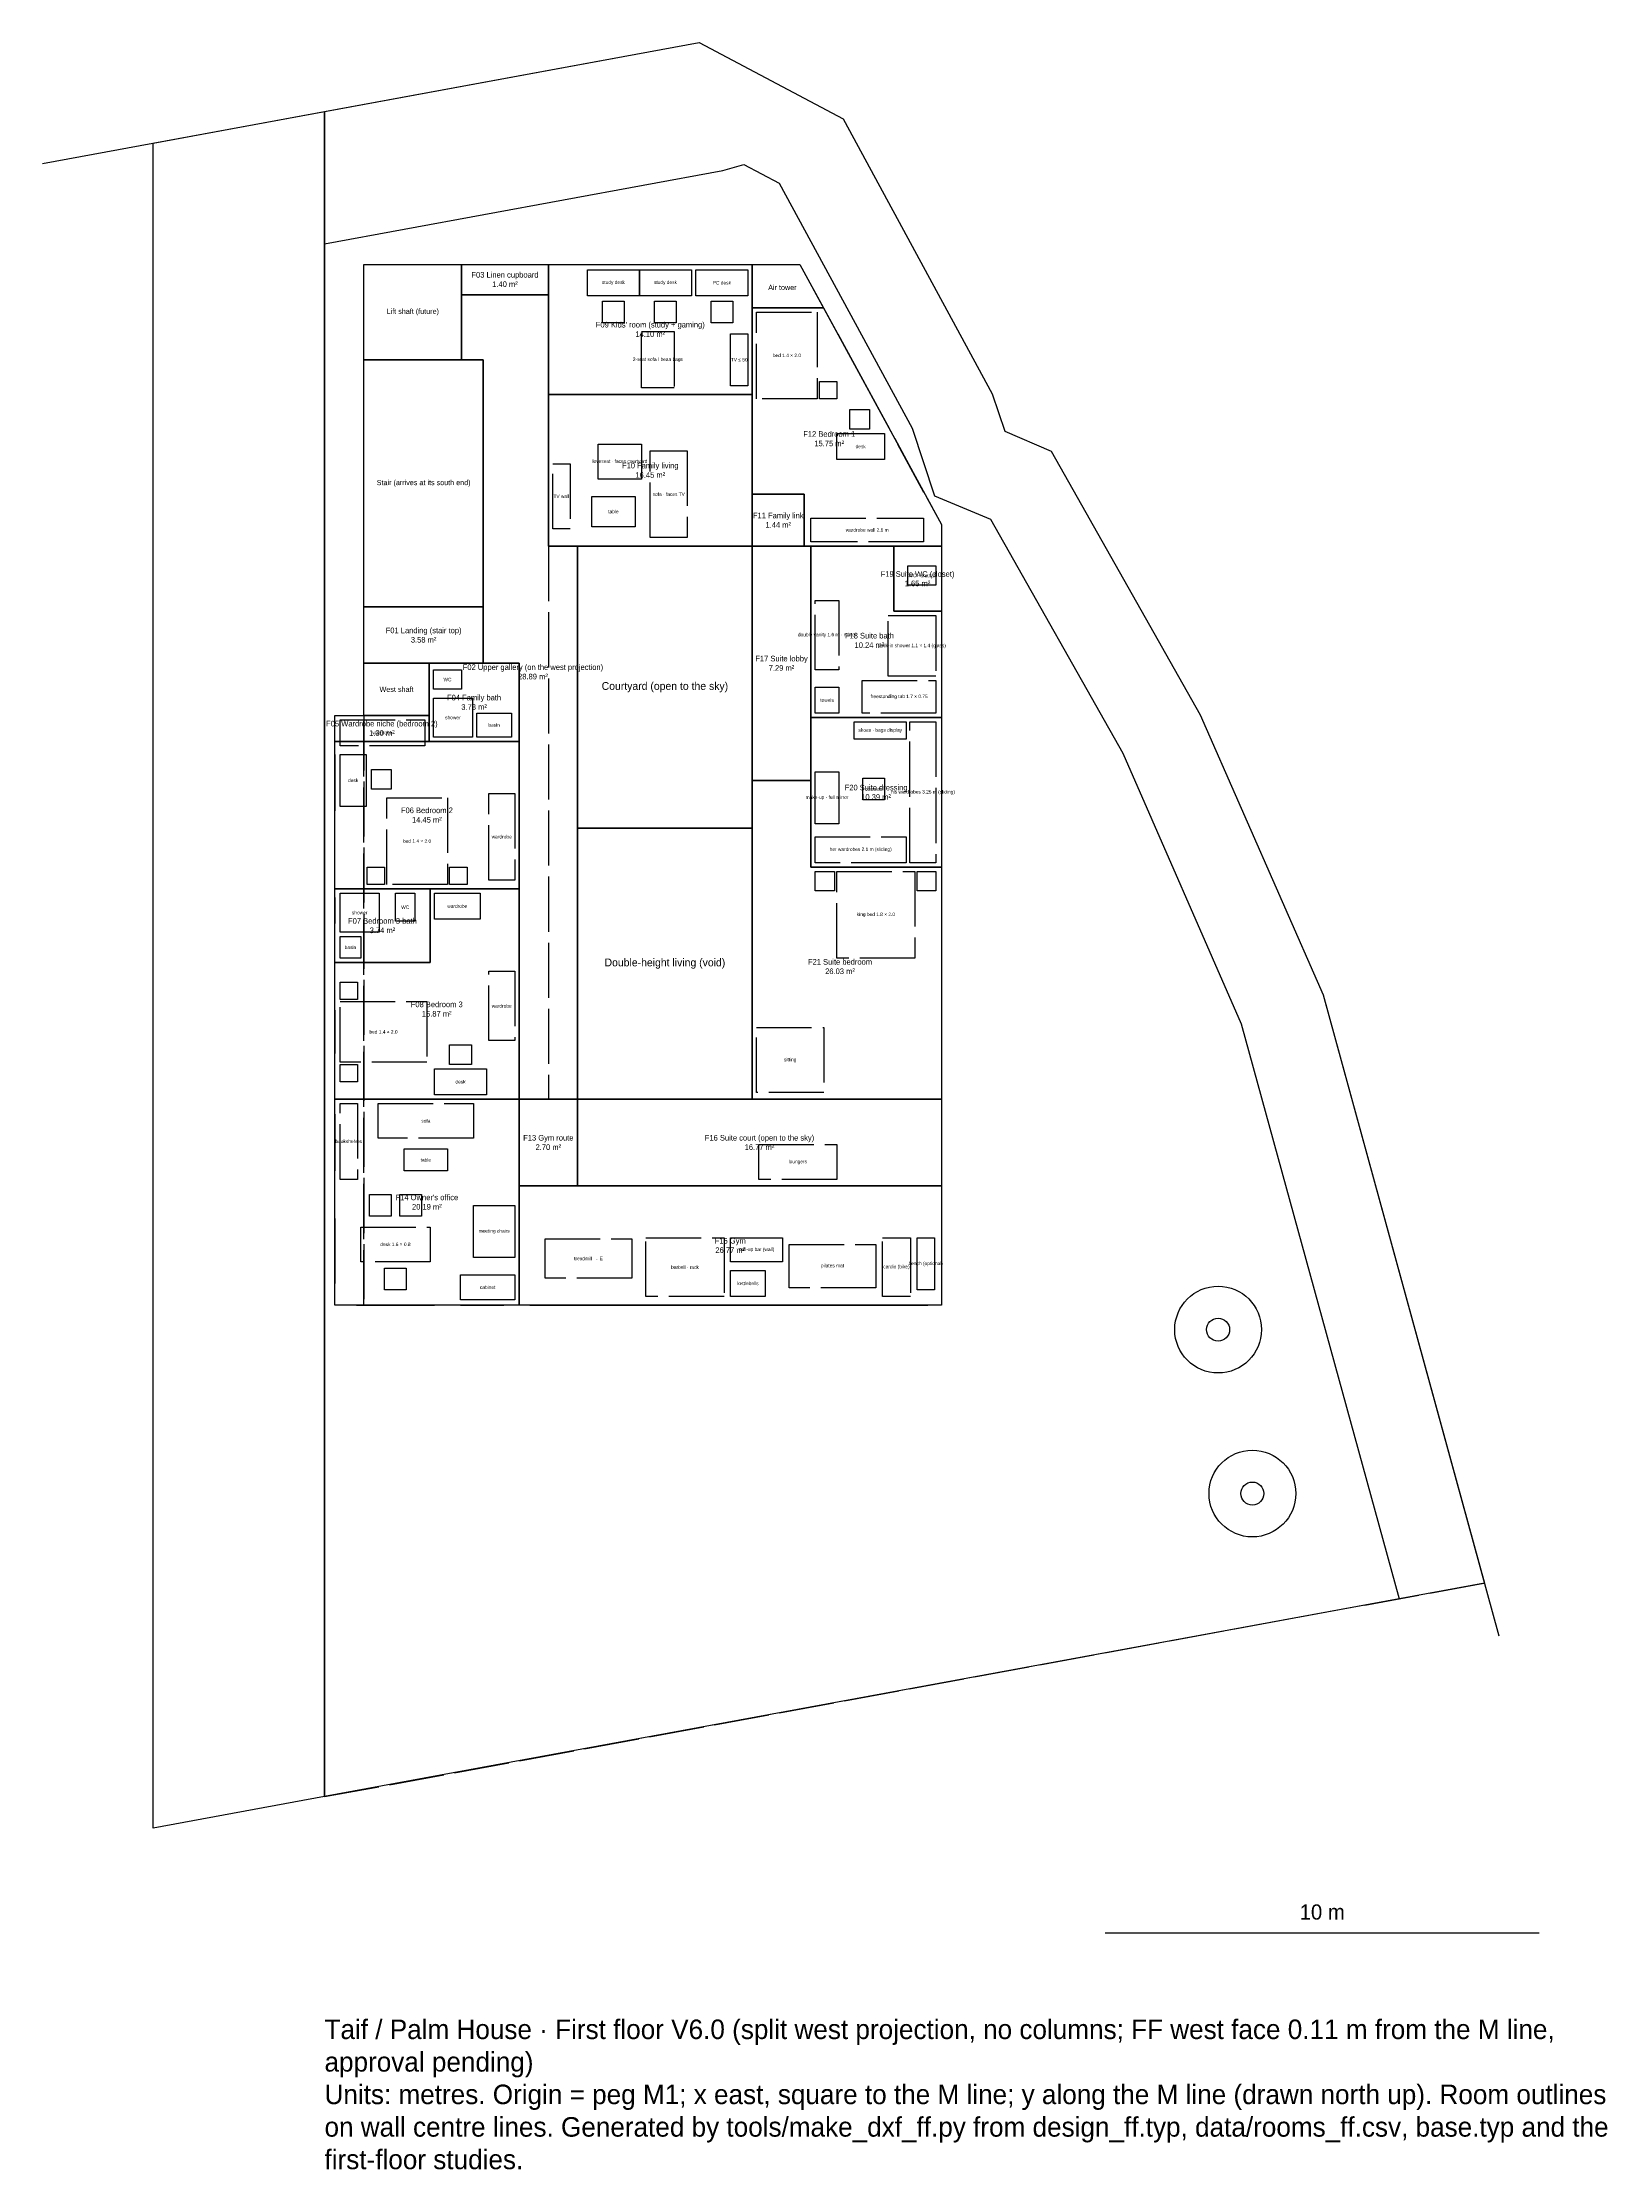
# Model space of a CAD drawing. Header units: metres. Extents: x -6.5 to 29.6, y -47.5 to 1.6.
import ezdxf

# ---------------------------------------------------------------- set-up
doc = ezdxf.new("R2010")
doc.units = ezdxf.units.M
doc.linetypes.add('DASHED', pattern=[1.524, 1.27, -0.254])
for name, color, linetype in [('ANNOTATION', 7, 'CONTINUOUS'), ('BUILDING-OUTLINE', 1, 'CONTINUOUS'), ('DOORS', 1, 'CONTINUOUS'), ('FURNITURE', 8, 'DASHED'), ('GF-OUTLINE', 8, 'DASHED'), ('MARKS', 4, 'DASHED'), ('OPENINGS', 6, 'CONTINUOUS'), ('ROOM-LABELS', 7, 'CONTINUOUS'), ('ROOMS-CIRC', 9, 'CONTINUOUS'), ('ROOMS-CORE', 252, 'CONTINUOUS'), ('ROOMS-FAMILY', 40, 'CONTINUOUS'), ('ROOMS-GUEST', 32, 'CONTINUOUS'), ('ROOMS-GYM', 4, 'CONTINUOUS'), ('ROOMS-OPEN', 3, 'CONTINUOUS'), ('ROOMS-SERVICE', 140, 'CONTINUOUS'), ('SITE-DRIVEWAY', 5, 'CONTINUOUS'), ('SITE-ENVELOPE', 3, 'CONTINUOUS'), ('SITE-LAND', 8, 'CONTINUOUS'), ('SITE-LANE', 7, 'CONTINUOUS'), ('SITE-PALMS', 94, 'CONTINUOUS'), ('SITE-SOUTH', 3, 'DASHED'), ('VOIDS', 150, 'CONTINUOUS'), ('WINDOWS', 4, 'CONTINUOUS')]:
    doc.layers.add(name, color=color, linetype=linetype)

msp = doc.modelspace()

# ---------------------------------------------------------------- linework, layer by layer
at = {"layer": 'ANNOTATION'}
msp.add_line((18, -42), (28, -42), dxfattribs=at)
at = {"layer": 'BUILDING-OUTLINE'}
msp.add_lwpolyline([(0.91, -3.525), (10.961, -3.525), (14.221, -9.525), (14.221, -27.525), (0.235, -27.525), (0.235, -13.925), (0.91, -13.925)], close=True, dxfattribs=at)
at = {"layer": 'DOORS'}
for p, q in [((5.16, -5.475), (5.16, -6.375)), ((10.01, -8.825), (10.91, -8.825)), ((9.91, -10.025), (11.01, -10.025)), ((11.21, -10.225), (11.21, -11.025)), ((4.485, -12.925), (4.485, -13.725)), ((11.21, -14.175), (11.21, -14.975)), ((4.485, -14.725), (4.485, -15.525)), ((9.96, -15.425), (10.86, -15.425)), ((4.485, -18.125), (4.485, -18.925)), ((2.435, -18.825), (2.435, -19.525))]:
    msp.add_line(p, q, dxfattribs=at)
at = {"layer": 'FURNITURE'}
for points in [[(6.06, -3.65), (7.26, -3.65), (7.26, -4.25), (6.06, -4.25)], [(7.26, -3.65), (8.46, -3.65), (8.46, -4.25), (7.26, -4.25)], [(8.56, -3.65), (9.76, -3.65), (9.76, -4.25), (8.56, -4.25)], [(6.41, -4.375), (6.91, -4.375), (6.91, -4.875), (6.41, -4.875)], [(7.61, -4.375), (8.11, -4.375), (8.11, -4.875), (7.61, -4.875)], [(8.91, -4.375), (9.41, -4.375), (9.41, -4.875), (8.91, -4.875)], [(9.96, -4.625), (11.36, -4.625), (11.36, -6.625), (9.96, -6.625)], [(7.31, -5.075), (8.06, -5.075), (8.06, -6.375), (7.31, -6.375)], [(9.36, -5.125), (9.76, -5.125), (9.76, -6.325), (9.36, -6.325)], [(11.41, -6.225), (11.81, -6.225), (11.81, -6.625), (11.41, -6.625)], [(12.11, -6.875), (12.56, -6.875), (12.56, -7.325), (12.11, -7.325)], [(6.31, -7.675), (7.31, -7.675), (7.31, -8.475), (6.31, -8.475)], [(7.51, -7.825), (8.36, -7.825), (8.36, -9.825), (7.51, -9.825)], [(11.81, -7.425), (12.91, -7.425), (12.91, -8.025), (11.81, -8.025)], [(5.26, -8.125), (5.66, -8.125), (5.66, -9.625), (5.26, -9.625)], [(6.16, -8.875), (7.16, -8.875), (7.16, -9.575), (6.16, -9.575)], [(11.21, -9.375), (13.81, -9.375), (13.81, -9.925), (11.21, -9.925)], [(13.446, -10.475), (14.096, -10.475), (14.096, -10.925), (13.446, -10.925)], [(11.31, -11.275), (11.86, -11.275), (11.86, -12.875), (11.31, -12.875)], [(12.996, -11.625), (14.096, -11.625), (14.096, -13.025), (12.996, -13.025)], [(2.51, -12.875), (3.16, -12.875), (3.16, -13.325), (2.51, -13.325)], [(12.396, -13.125), (14.096, -13.125), (14.096, -13.875), (12.396, -13.875)], [(2.51, -13.525), (3.41, -13.525), (3.41, -14.425), (2.51, -14.425)], [(11.31, -13.275), (11.86, -13.275), (11.86, -13.875), (11.31, -13.875)], [(0.36, -14.025), (2.31, -14.025), (2.31, -14.625), (0.36, -14.625)], [(3.51, -13.875), (4.31, -13.875), (4.31, -14.425), (3.51, -14.425)], [(12.21, -14.075), (13.41, -14.075), (13.41, -14.475), (12.21, -14.475)], [(13.496, -14.075), (14.096, -14.075), (14.096, -17.325), (13.496, -17.325)], [(0.36, -14.825), (0.96, -14.825), (0.96, -16.025), (0.36, -16.025)], [(1.085, -15.175), (1.535, -15.175), (1.535, -15.625), (1.085, -15.625)], [(11.31, -15.225), (11.86, -15.225), (11.86, -16.425), (11.31, -16.425)], [(12.41, -15.375), (12.91, -15.375), (12.91, -15.875), (12.41, -15.875)], [(1.435, -15.825), (2.835, -15.825), (2.835, -17.825), (1.435, -17.825)], [(3.785, -15.725), (4.385, -15.725), (4.385, -17.725), (3.785, -17.725)], [(11.31, -16.725), (13.41, -16.725), (13.41, -17.325), (11.31, -17.325)], [(0.985, -17.425), (1.385, -17.425), (1.385, -17.825), (0.985, -17.825)], [(2.885, -17.425), (3.285, -17.425), (3.285, -17.825), (2.885, -17.825)], [(11.31, -17.525), (11.76, -17.525), (11.76, -17.975), (11.31, -17.975)], [(11.81, -17.525), (13.61, -17.525), (13.61, -19.525), (11.81, -19.525)], [(13.66, -17.525), (14.096, -17.525), (14.096, -17.975), (13.66, -17.975)], [(0.36, -18.025), (1.26, -18.025), (1.26, -18.925), (0.36, -18.925)], [(1.635, -18.025), (2.085, -18.025), (2.085, -18.675), (1.635, -18.675)], [(2.535, -18.025), (3.585, -18.025), (3.585, -18.625), (2.535, -18.625)], [(0.36, -19.025), (0.835, -19.025), (0.835, -19.525), (0.36, -19.525)], [(0.36, -20.075), (0.76, -20.075), (0.76, -20.475), (0.36, -20.475)], [(3.785, -19.825), (4.385, -19.825), (4.385, -21.425), (3.785, -21.425)], [(0.36, -20.525), (2.36, -20.525), (2.36, -21.925), (0.36, -21.925)], [(2.885, -21.525), (3.385, -21.525), (3.385, -21.975), (2.885, -21.975)], [(9.96, -21.125), (11.51, -21.125), (11.51, -22.625), (9.96, -22.625)], [(0.36, -21.975), (0.76, -21.975), (0.76, -22.375), (0.36, -22.375)], [(2.535, -22.075), (3.735, -22.075), (3.735, -22.675), (2.535, -22.675)], [(0.36, -22.875), (0.76, -22.875), (0.76, -24.625), (0.36, -24.625)], [(1.235, -22.875), (3.435, -22.875), (3.435, -23.675), (1.235, -23.675)], [(1.835, -23.925), (2.835, -23.925), (2.835, -24.425), (1.835, -24.425)], [(10.01, -23.825), (11.81, -23.825), (11.81, -24.625), (10.01, -24.625)], [(1.035, -24.975), (1.535, -24.975), (1.535, -25.475), (1.035, -25.475)], [(1.735, -24.975), (2.235, -24.975), (2.235, -25.475), (1.735, -25.475)], [(3.435, -25.225), (4.385, -25.225), (4.385, -26.425), (3.435, -26.425)], [(0.835, -25.725), (2.435, -25.725), (2.435, -26.525), (0.835, -26.525)], [(7.41, -25.975), (9.21, -25.975), (9.21, -27.325), (7.41, -27.325)], [(9.36, -25.975), (10.56, -25.975), (10.56, -26.525), (9.36, -26.525)], [(12.86, -25.975), (13.51, -25.975), (13.51, -27.325), (12.86, -27.325)], [(13.66, -25.975), (14.06, -25.975), (14.06, -27.175), (13.66, -27.175)], [(5.085, -26), (7.085, -26), (7.085, -26.9), (5.085, -26.9)], [(10.71, -26.125), (12.71, -26.125), (12.71, -27.125), (10.71, -27.125)], [(1.385, -26.675), (1.885, -26.675), (1.885, -27.175), (1.385, -27.175)], [(3.135, -26.825), (4.385, -26.825), (4.385, -27.4), (3.135, -27.4)], [(9.36, -26.725), (10.16, -26.725), (10.16, -27.325), (9.36, -27.325)]]:
    msp.add_lwpolyline(points, close=True, dxfattribs=at)
at = {"layer": 'GF-OUTLINE'}
msp.add_lwpolyline([(0.91, -3.525), (10.961, -3.525), (14.221, -9.525), (14.221, -27.525), (0.91, -27.525)], close=True, dxfattribs=at)
at = {"layer": 'MARKS'}
for p, q in [((5.16, -10.025), (5.16, -22.775)), ((0.91, -13.925), (0.91, -27.525))]:
    msp.add_line(p, q, dxfattribs=at)
at = {"layer": 'OPENINGS'}
for p, q in [((3.36, -4.225), (4.96, -4.225)), ((3.16, -4.425), (3.16, -5.425)), ((5.16, -6.625), (5.16, -8.025)), ((13.121, -10.375), (13.121, -11.175)), ((0.335, -14.525), (2.31, -14.525)), ((4.485, -22.925), (4.485, -23.975)), ((4.535, -22.775), (5.785, -22.775)), ((10.21, -22.775), (11.61, -22.775)), ((4.635, -24.775), (5.685, -24.775))]:
    msp.add_line(p, q, dxfattribs=at)
at = {"layer": 'ROOMS-CIRC'}
for points in [[(3.16, -4.225), (5.16, -4.225), (5.16, -6.525), (5.16, -10.025), (5.835, -10.025), (5.835, -22.775), (4.485, -22.775), (4.485, -12.725), (3.66, -12.725), (3.66, -11.425), (3.66, -5.725), (3.16, -5.725)], [(9.86, -8.825), (11.06, -8.825), (11.06, -10.025), (9.86, -10.025)], [(9.86, -10.025), (11.21, -10.025), (11.21, -15.425), (9.86, -15.425)], [(0.91, -11.425), (3.66, -11.425), (3.66, -12.725), (0.91, -12.725)], [(4.485, -22.775), (5.835, -22.775), (5.835, -24.775), (4.485, -24.775)]]:
    msp.add_lwpolyline(points, close=True, dxfattribs=at)
at = {"layer": 'ROOMS-CORE'}
for points in [[(0.91, -3.525), (3.16, -3.525), (3.16, -5.725), (0.91, -5.725)], [(9.86, -3.525), (10.961, -3.525), (11.504, -4.525), (9.86, -4.525)], [(0.91, -5.725), (3.66, -5.725), (3.66, -11.425), (0.91, -11.425)], [(0.91, -12.725), (2.41, -12.725), (2.41, -13.925), (0.91, -13.925)]]:
    msp.add_lwpolyline(points, close=True, dxfattribs=at)
at = {"layer": 'ROOMS-FAMILY'}
for points in [[(5.16, -3.525), (9.86, -3.525), (9.86, -6.525), (5.16, -6.525)], [(9.86, -4.525), (11.504, -4.525), (14.221, -9.525), (14.221, -10.025), (11.06, -10.025), (11.06, -8.825), (9.86, -8.825)], [(5.16, -6.525), (9.86, -6.525), (9.86, -10.025), (5.16, -10.025)], [(0.235, -13.925), (2.41, -13.925), (2.41, -14.525), (0.235, -14.525)], [(0.235, -14.525), (4.485, -14.525), (4.485, -17.925), (0.235, -17.925)], [(2.435, -17.925), (4.485, -17.925), (4.485, -22.775), (0.235, -22.775), (0.235, -19.625), (2.435, -19.625)]]:
    msp.add_lwpolyline(points, close=True, dxfattribs=at)
at = {"layer": 'ROOMS-GUEST'}
for points in [[(11.21, -10.025), (13.121, -10.025), (13.121, -11.525), (14.221, -11.525), (14.221, -13.975), (11.21, -13.975)], [(13.121, -10.025), (14.221, -10.025), (14.221, -11.525), (13.121, -11.525)], [(11.21, -13.975), (14.221, -13.975), (14.221, -17.425), (11.21, -17.425)], [(9.86, -15.425), (11.21, -15.425), (11.21, -17.425), (14.221, -17.425), (14.221, -22.775), (9.86, -22.775)]]:
    msp.add_lwpolyline(points, close=True, dxfattribs=at)
at = {"layer": 'ROOMS-GYM'}
msp.add_lwpolyline([(4.485, -24.775), (14.221, -24.775), (14.221, -27.525), (4.485, -27.525)], close=True, dxfattribs=at)
at = {"layer": 'ROOMS-OPEN'}
msp.add_lwpolyline([(5.835, -22.775), (14.221, -22.775), (14.221, -24.775), (5.835, -24.775)], close=True, dxfattribs=at)
at = {"layer": 'ROOMS-SERVICE'}
for points in [[(3.16, -3.525), (5.16, -3.525), (5.16, -4.225), (3.16, -4.225)], [(2.41, -12.725), (4.485, -12.725), (4.485, -14.525), (2.41, -14.525)], [(0.235, -17.925), (2.435, -17.925), (2.435, -19.625), (0.235, -19.625)], [(0.235, -22.775), (4.485, -22.775), (4.485, -27.525), (0.235, -27.525)]]:
    msp.add_lwpolyline(points, close=True, dxfattribs=at)
at = {"layer": 'SITE-DRIVEWAY'}
msp.add_lwpolyline([(-3.95, -0.73), (0, 0), (0, -38.86), (-3.95, -39.59)], close=True, dxfattribs=at)
at = {"layer": 'SITE-ENVELOPE'}
msp.add_lwpolyline([(0, -38.86), (0, -3.05), (9.18, -1.36), (9.67, -1.22), (10.48, -1.65), (13.55, -7.3), (14.06, -8.86), (15.35, -9.4), (18.4, -14.8), (21.13, -21.04), (24.77, -34.3)], close=True, dxfattribs=at)
at = {"layer": 'SITE-LAND'}
msp.add_lwpolyline([(0, 0), (8.64, 1.59), (11.96, -0.17), (15.39, -6.51), (15.68, -7.37), (16.75, -7.83), (20.19, -13.91), (23.02, -20.37), (26.74, -33.94), (0, -38.86)], close=True, dxfattribs=at)
at = {"layer": 'SITE-LANE'}
for points in [[(-6.5, -1.2), (8.64, 1.59)], [(8.64, 1.59), (11.96, -0.17), (15.39, -6.51), (15.68, -7.37), (16.75, -7.83), (20.19, -13.91), (23.02, -20.37), (27.07, -35.15)]]:
    msp.add_lwpolyline(points, dxfattribs=at)
at = {"layer": 'SITE-PALMS'}
for centre, radius in [((20.6, -28.09), 1), ((20.6, -28.09), 0.265), ((21.39, -31.87), 1), ((21.39, -31.87), 0.265)]:
    msp.add_circle(centre, radius, dxfattribs=at)
at = {"layer": 'SITE-SOUTH'}
msp.add_lwpolyline([(0, -38.86), (26.75, -33.93)], dxfattribs=at)
at = {"layer": 'VOIDS'}
for points in [[(5.835, -10.025), (9.86, -10.025), (9.86, -16.525), (5.835, -16.525)], [(5.835, -16.525), (9.86, -16.525), (9.86, -22.775), (5.835, -22.775)]]:
    msp.add_lwpolyline(points, close=True, dxfattribs=at)
at = {"layer": 'WINDOWS'}
for p, q in [((6.21, -3.525), (9.61, -3.525)), ((11.83, -5.125), (12.7, -6.725)), ((13.21, -7.675), (13.81, -8.775)), ((9.86, -11.125), (9.86, -13.125)), ((14.221, -13.125), (14.221, -13.875)), ((0.235, -14.825), (0.235, -16.125)), ((0.235, -18.125), (0.235, -18.725)), ((14.221, -18.525), (14.221, -22.125)), ((0.235, -20.725), (0.235, -21.725)), ((6.91, -22.775), (7.91, -22.775)), ((8.51, -22.775), (9.51, -22.775)), ((0.235, -23.125), (0.235, -24.425)), ((6.81, -24.775), (9.51, -24.775)), ((0.235, -25.525), (0.235, -27.025)), ((0.735, -27.525), (2.535, -27.525)), ((3.135, -27.525), (4.135, -27.525)), ((4.735, -27.525), (13.91, -27.525))]:
    msp.add_line(p, q, dxfattribs=at)

# ---------------------------------------------------------------- texts
at = {"layer": 'ANNOTATION', "insert": (23, -41.7), "char_height": 0.35, "attachment_point": 8}
msp.add_mtext('10 m', dxfattribs=at)
at = {"layer": 'ANNOTATION', "insert": (0, -44), "char_height": 0.45, "width": 30, "attachment_point": 1}
msp.add_mtext('Taif / Palm House · First floor V6.0 (split west projection, no columns; FF west face 0.11 m from the M line, approval pending)\\PUnits: metres. Origin = peg M1; x east, square to the M line; y along the M line (drawn north up). Room outlines on wall centre lines. Generated by tools/make_dxf_ff.py from design_ff.typ, data/rooms_ff.csv, base.typ and the first-floor studies.', dxfattribs=at)
at = {"layer": 'FURNITURE', "char_height": 0.08, "attachment_point": 5}
for s, insert in [('study desk', (6.66, -3.95)), ('study desk', (7.86, -3.95)), ('PC desk', (9.16, -3.95)), ('2-seat sofa / bean bags', (7.685, -5.725)), ('TV ≤ 50 ', (9.56, -5.725)), ('bed 1.4 × 2.0', (10.66, -5.625)), ('desk', (12.36, -7.725)), ('loveseat · faces courtyard', (6.81, -8.075)), ('sofa · faces TV', (7.935, -8.825)), ('TV wall', (5.46, -8.875)), ('table', (6.66, -9.225)), ('wardrobe wall 2.6 m', (12.51, -9.65)), ('WC · shattaf', (13.771, -10.7)), ('double vanity 1.6 m · mirror', (11.585, -12.075)), ('walk-in shower 1.1 × 1.4 (glass)', (13.546, -12.325)), ('WC', (2.835, -13.1)), ('towels', (11.585, -13.575)), ('freestanding tub 1.7 × 0.75', (13.246, -13.5)), ('shower', (2.96, -13.975)), ('basin', (3.91, -14.15)), ('shoes · bags display', (12.81, -14.275)), ('wardrobe', (1.335, -14.325)), ('desk', (0.66, -15.425)), ('ottoman', (12.66, -15.625)), ('his wardrobes 3.25 m (sliding)', (13.796, -15.7)), ('make-up · full mirror', (11.585, -15.825)), ('bed 1.4 × 2.0', (2.135, -16.825)), ('wardrobe', (4.085, -16.725)), ('her wardrobes 2.1 m (sliding)', (12.36, -17.025)), ('shower', (0.81, -18.475)), ('WC', (1.86, -18.35)), ('wardrobe', (3.06, -18.325)), ('king bed 1.8 × 2.0', (12.71, -18.525)), ('basin', (0.598, -19.275)), ('wardrobe', (4.085, -20.625)), ('bed 1.4 × 2.0', (1.36, -21.225)), ('sitting', (10.735, -21.875)), ('desk', (3.135, -22.375)), ('sofa', (2.335, -23.275)), ('bookshelves', (0.56, -23.75)), ('table', (2.335, -24.175)), ('loungers', (10.91, -24.225)), ('meeting chairs', (3.91, -25.825)), ('desk 1.6 × 0.8', (1.635, -26.125)), ('treadmill → E', (6.085, -26.45)), ('pull-up bar (wall)', (9.96, -26.25)), ('barbell · rack', (8.31, -26.65)), ('pilates mat', (11.71, -26.625)), ('cardio (bike)', (13.185, -26.65)), ('bench (optional)', (13.86, -26.575)), ('cabinet', (3.76, -27.112)), ('kettlebells', (9.76, -27.025))]:
    msp.add_mtext(s, dxfattribs=dict(at, insert=insert))
at = {"layer": 'ROOM-LABELS', "attachment_point": 5}
for s, insert, char_height in [('F03 Linen cupboard\\P1.40 m²', (4.16, -3.875), 0.13), ('Air tower', (10.555, -4.058), 0.12), ('Lift shaft (future)', (2.035, -4.625), 0.12), ("F09 Kids' room (study + gaming)\\P14.10 m²", (7.51, -5.025), 0.13), ('F12 Bedroom 1\\P15.75 m²', (11.635, -7.546), 0.13), ('F10 Family living\\P16.45 m²', (7.51, -8.275), 0.13), ('Stair (arrives at its south end)', (2.285, -8.575), 0.12), ('F11 Family link\\P1.44 m²', (10.46, -9.425), 0.13), ('F19 Suite WC (closet)\\P1.65 m²', (13.671, -10.775), 0.13), ('F01 Landing (stair top)\\P3.58 m²', (2.285, -12.075), 0.13), ('F18 Suite bath\\P10.24 m²', (12.562, -12.197), 0.13), ('F02 Upper gallery (on the west projection)\\P28.89 m²', (4.805, -12.923), 0.13), ('F17 Suite lobby\\P7.29 m²', (10.535, -12.725), 0.13), ('Courtyard (open to the sky)', (7.847, -13.275), 0.18), ('West shaft', (1.66, -13.325), 0.12), ('F04 Family bath\\P3.73 m²', (3.448, -13.625), 0.13), ('F05 Wardrobe niche (bedroom 2)\\P1.30 m²', (1.323, -14.225), 0.13), ('F20 Suite dressing\\P10.39 m²', (12.716, -15.7), 0.13), ('F06 Bedroom 2\\P14.45 m²', (2.36, -16.225), 0.13), ('F07 Bedroom 3 bath\\P3.74 m²', (1.335, -18.775), 0.13), ('Double-height living (void)', (7.847, -19.65), 0.18), ('F21 Suite bedroom\\P26.03 m²', (11.884, -19.719), 0.13), ('F08 Bedroom 3\\P16.87 m²', (2.587, -20.699), 0.13), ('F13 Gym route\\P2.70 m²', (5.16, -23.775), 0.13), ('F16 Suite court (open to the sky)\\P16.77 m²', (10.028, -23.775), 0.13), ("F14 Owner's office\\P20.19 m²", (2.36, -25.15), 0.13), ('F15 Gym\\P26.77 m²', (9.353, -26.15), 0.13)]:
    msp.add_mtext(s, dxfattribs=dict(at, insert=insert, char_height=char_height))

doc.saveas('drawing.dxf')
